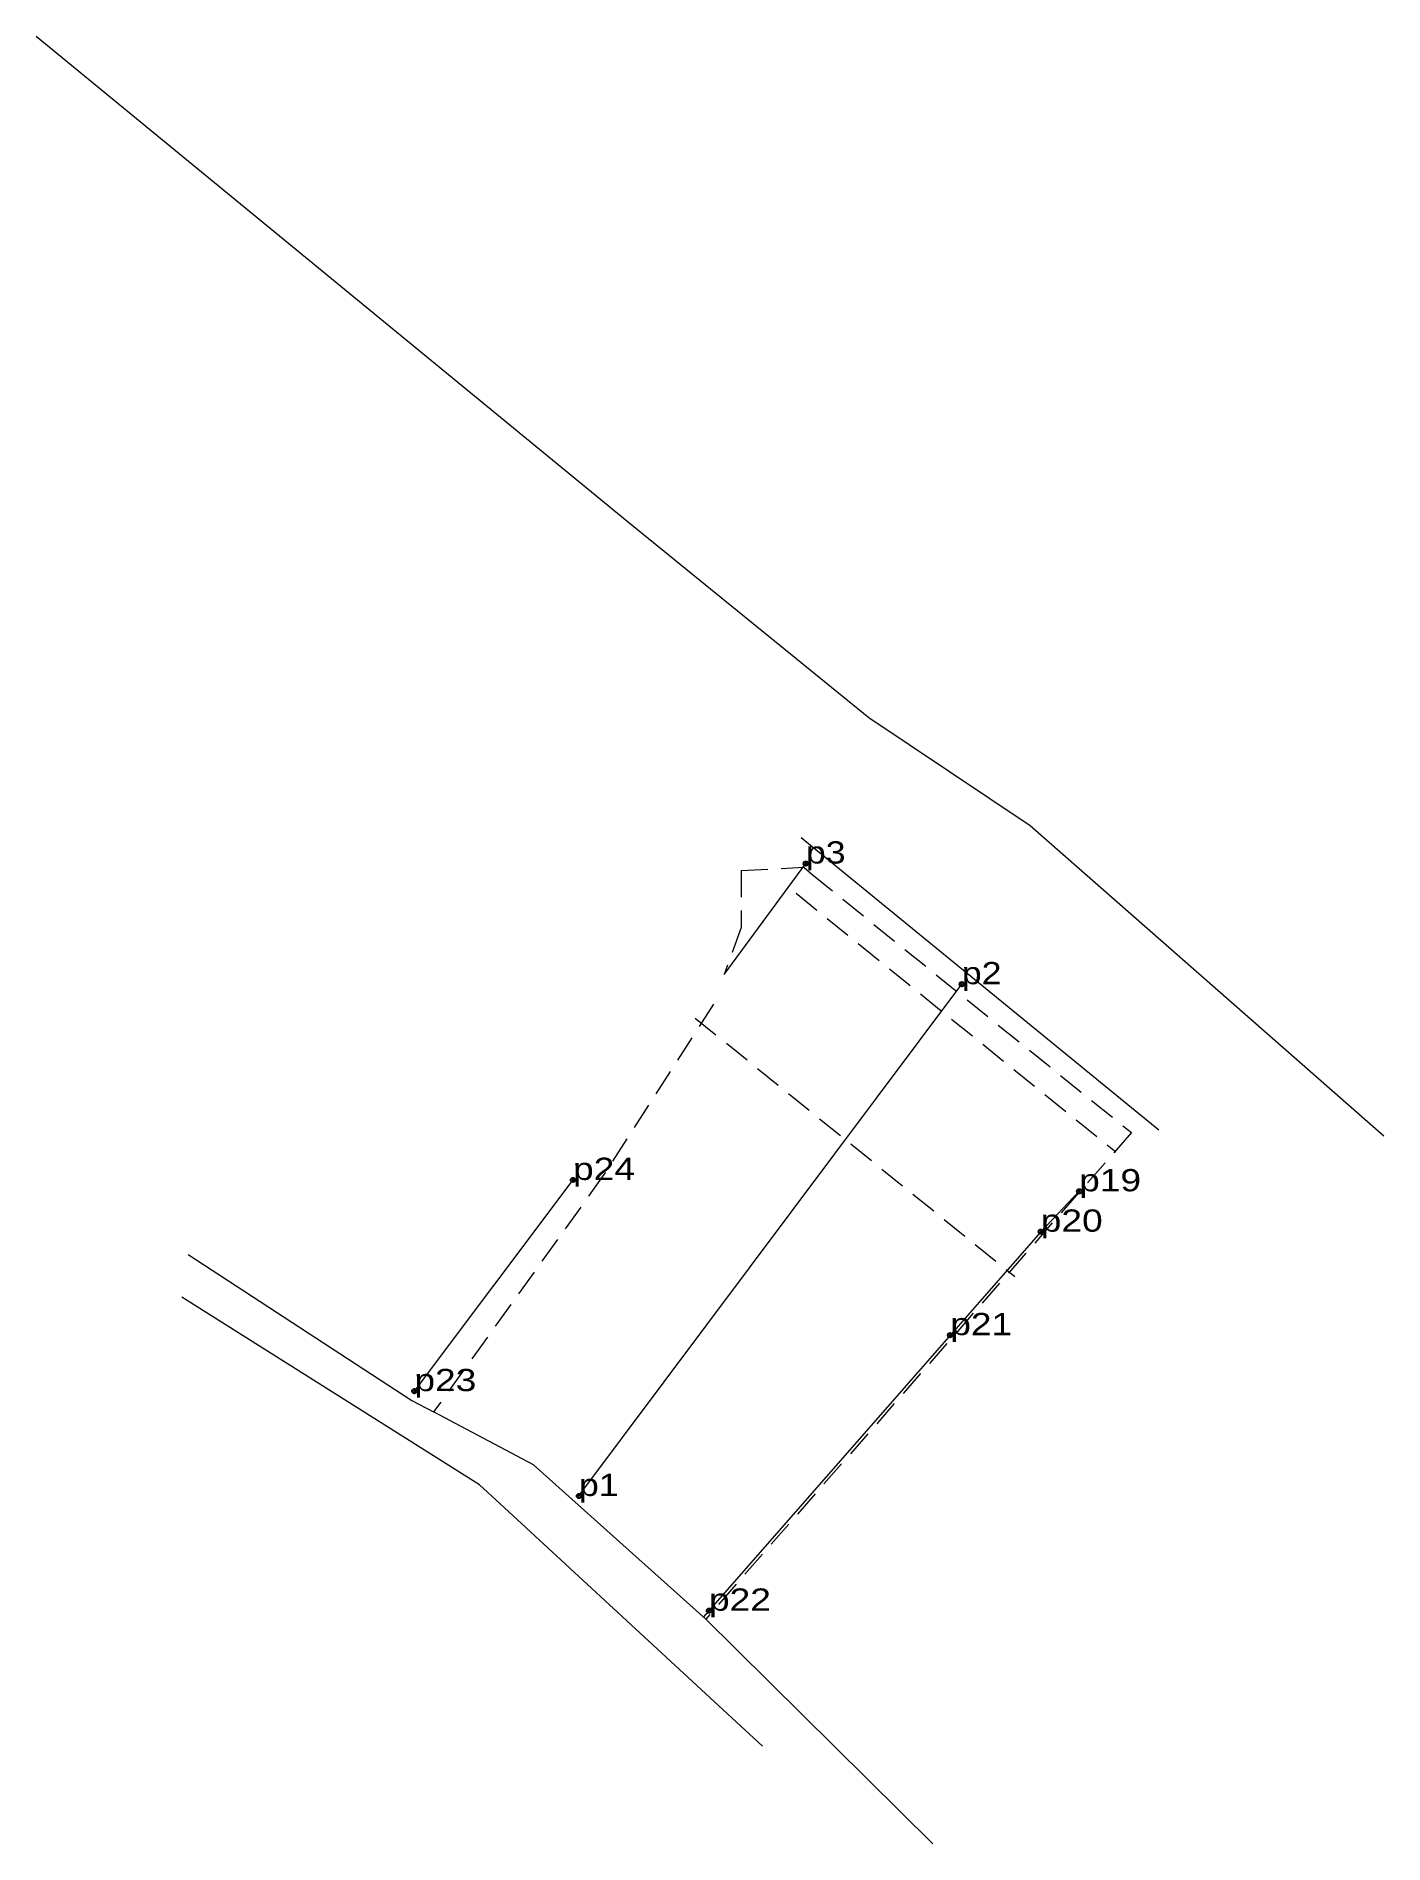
# Model space of a CAD drawing. Header units: metres. Extents: x 536336 to 551234, y 1836090 to 1841488.
# Drawn here: x 540519.4 to 540628.6, y 1836090.1 to 1836236.5 of the extents above; entities that cross this region are included whole.
import ezdxf

# ---------------------------------------------------------------- set-up
doc = ezdxf.new("R2010")
doc.units = ezdxf.units.M
doc.header["$LTSCALE"] = 0.72
doc.header["$PDMODE"] = 32
doc.header["$PDSIZE"] = 0.36
doc.linetypes.add('MEDIUM_DASHED', pattern=[4.5, 3, -1.5])
doc.layers.add('12', color=7, linetype='Continuous')
doc.layers.add('7', color=7, linetype='Continuous')
for name, color, linetype, lineweight in [('22', 7, 'Continuous', 13), ('36', 7, 'Continuous', 13), ('9', 7, 'MEDIUM_DASHED', 13)]:
    doc.layers.add(name, color=color, linetype=linetype, lineweight=lineweight)

msp = doc.modelspace()

# ---------------------------------------------------------------- texts
at = {"layer": '12'}
for s, width, p in [('p3', 1.2, (540581.79, 1836169.49)), ('p2', 1.2, (540594.42, 1836159.72)), ('p24', 1.25, (540562.93, 1836143.87)), ('p19', 1.25, (540603.92, 1836142.95)), ('p20', 1.25, (540600.81, 1836139.68)), ('p21', 1.25, (540593.48, 1836131.3)), ('p23', 1.25, (540550.08, 1836126.77)), ('p1', 1.2, (540563.41, 1836118.28)), ('p22', 1.25, (540573.94, 1836108.99))]:
    msp.add_text(s, height=1.8, dxfattribs=dict(at, width=width)).set_placement(p)

# ---------------------------------------------------------------- linework, layer by layer
at = {"layer": '22'}
msp.add_line((540610.38, 1836147.9), (540581.42, 1836171.56), dxfattribs=at)
msp.add_lwpolyline([(540519.45, 1836236.49), (540567.28, 1836197.23), (540586.89, 1836181.32), (540599.95, 1836172.56), (540628.6, 1836147.45)], dxfattribs=at)
at = {"layer": '36'}
for p, q in [((540575.17, 1836160.5), (540581.79, 1836169.49)), ((540581.63, 1836169.19), (540582.26, 1836168.64)), ((540563.41, 1836118.28), (540594.42, 1836159.72)), ((540550.08, 1836126.77), (540562.93, 1836143.87)), ((540573.54, 1836108.44), (540592.06, 1836090.11))]:
    msp.add_line(p, q, dxfattribs=at)
for points in [[(540603.92, 1836142.95), (540600.81, 1836139.68), (540573.49, 1836108.48)], [(540531.76, 1836137.82), (540549.87, 1836126.02), (540551.64, 1836125.08)], [(540578.28, 1836098.02), (540557.01, 1836117.68), (540555.36, 1836119.18), (540531.26, 1836134.39)], [(540573.68, 1836108.31), (540559.73, 1836120.79), (540551.64, 1836125.08)]]:
    msp.add_lwpolyline(points, dxfattribs=at)
at = {"layer": '7'}
for p in [(540581.79, 1836169.49), (540594.42, 1836159.72), (540562.93, 1836143.87), (540603.92, 1836142.95), (540600.81, 1836139.68), (540593.47, 1836131.3), (540550.08, 1836126.77), (540563.41, 1836118.28), (540573.94, 1836108.99)]:
    msp.add_point(p, dxfattribs=at)
at = {"layer": '9'}
for p, q in [((540576.54, 1836168.94), (540581.63, 1836169.19)), ((540582.26, 1836168.64), (540608.15, 1836147.7)), ((540581, 1836167.08), (540606.89, 1836146.14)), ((540572.83, 1836156.98), (540598.72, 1836136.04)), ((540608.15, 1836147.7), (540573.68, 1836108.31))]:
    msp.add_line(p, q, dxfattribs=at)
for points in [[(540576.54, 1836168.94), (540576.54, 1836164.32), (540575.17, 1836160.5)], [(540574.31, 1836158.11), (540565.44, 1836144.31), (540551.64, 1836125.08)]]:
    msp.add_lwpolyline(points, dxfattribs=at)

msp.set_redraw_order([(e.dxf.handle, doc.entitydb.next_handle()) for e in msp.query("TEXT MTEXT ATTDEF DIMENSION ARC_DIMENSION")])  # texts and dimensions are drawn at this point

doc.saveas('drawing.dxf')
